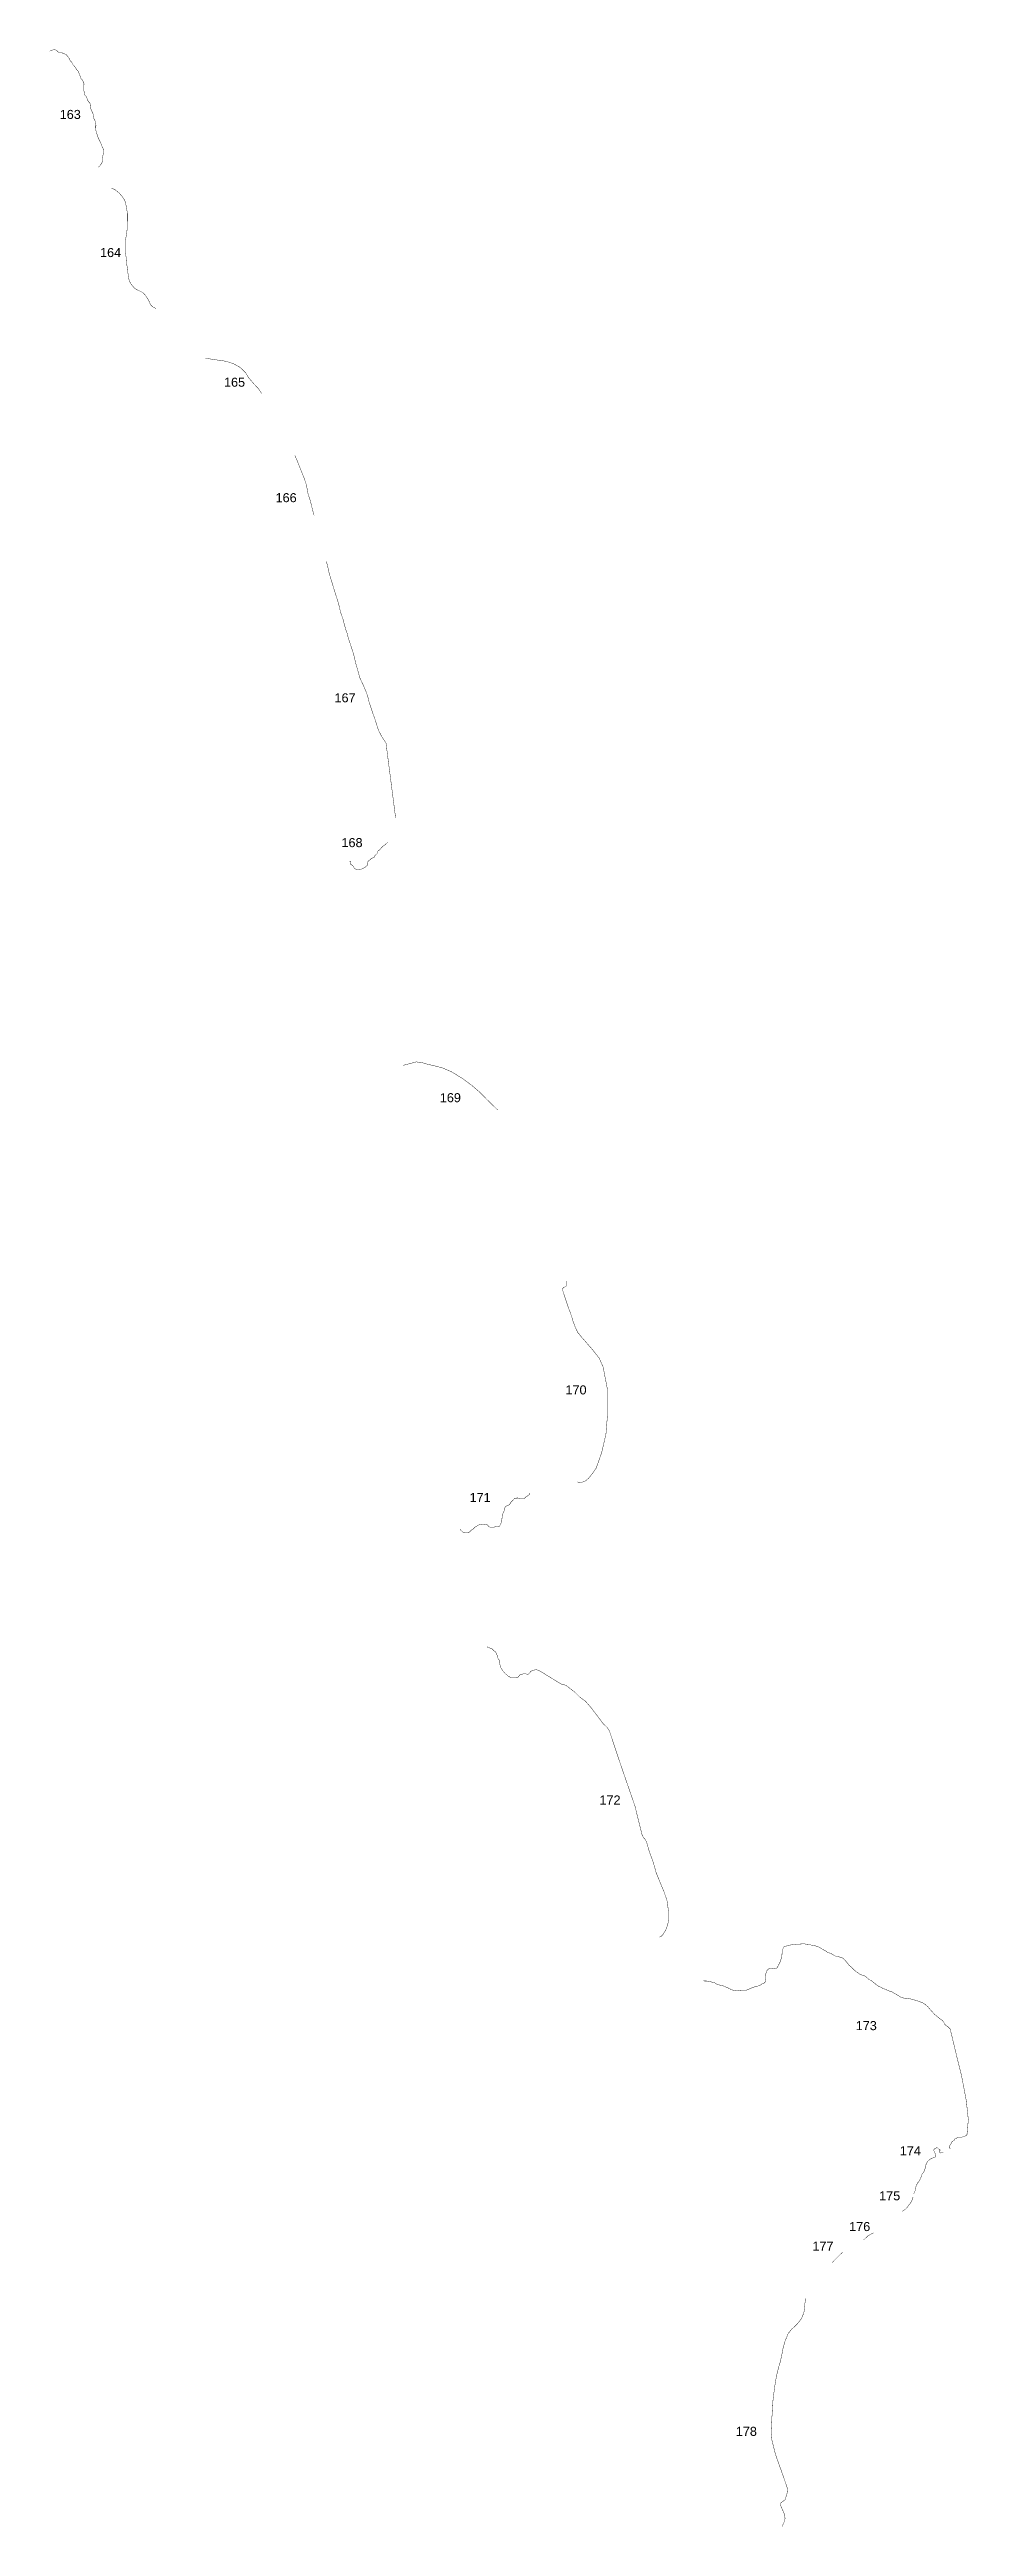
# Model space of a CAD drawing. Header units: metres. Extents: x 254121 to 358116, y 1739230 to 2227325.
# Drawn here: x 285628 to 292738, y 1985959 to 2005117 of the extents above; entities that cross this region are included whole.
import ezdxf

# ---------------------------------------------------------------- set-up
doc = ezdxf.new("R2010")
doc.units = ezdxf.units.M
doc.layers.add('NATURALLY PROTECTED', color=3, linetype='Continuous')
doc.styles.get("Standard").update_dxf_attribs({"font": 'arial.ttf'})

msp = doc.modelspace()

# ---------------------------------------------------------------- texts
at = {"char_height": 70, "attachment_point": 1}
for s, insert in [('163', (285707, 2004650)), ('164', (286019, 2003582)), ('165', (286978, 2002579)), ('166', (287377, 2001686)), ('167', (287833, 2000138)), ('168', (287887, 1999018)), ('169', (288648, 1997045)), ('170', (289620, 1994785)), ('171', (288878, 1993953)), ('172', (289883, 1991613)), ('173', (291866, 1989868)), ('174', (292207, 1988900)), ('175', (292047, 1988552)), ('176', (291815, 1988314)), ('177', (291531, 1988163)), ('178', (290938, 1986730))]:
    msp.add_mtext_dynamic_manual_height_columns(s, width=95.17, gutter_width=1, heights=[0], dxfattribs=dict(at, insert=insert))

# ---------------------------------------------------------------- linework, layer by layer
at = {"layer": 'NATURALLY PROTECTED', "const_width": 3, "flags": 128}
for points in [[(285630, 2005105), (285632, 2005106), (285639, 2005108), (285644, 2005110), (285649, 2005112), (285653, 2005114), (285658, 2005115), (285664, 2005115), (285669, 2005116), (285675, 2005114), (285681, 2005111), (285688, 2005105), (285695, 2005099), (285701, 2005095), (285705, 2005094), (285710, 2005095), (285716, 2005097), (285718, 2005097), (285721, 2005097), (285724, 2005096), (285727, 2005093), (285730, 2005088), (285733, 2005086), (285739, 2005084), (285748, 2005082), (285753, 2005080), (285759, 2005076), (285765, 2005068), (285773, 2005058), (285780, 2005049), (285782, 2005042), (285785, 2005035), (285789, 2005030), (285798, 2005021), (285802, 2005014), (285806, 2005005), (285808, 2005001), (285812, 2004998), (285814, 2004996), (285818, 2004990), (285822, 2004986), (285826, 2004981), (285829, 2004977), (285832, 2004972), (285835, 2004966), (285838, 2004962), (285841, 2004958), (285843, 2004955), (285846, 2004953), (285848, 2004952), (285849, 2004950), (285850, 2004947), (285852, 2004943), (285853, 2004938), (285855, 2004935), (285858, 2004930), (285861, 2004926), (285862, 2004923), (285862, 2004919), (285863, 2004916), (285864, 2004913), (285867, 2004908), (285868, 2004905), (285867, 2004901), (285869, 2004897), (285871, 2004894), (285873, 2004890), (285877, 2004887), (285880, 2004884), (285882, 2004881), (285886, 2004876), (285888, 2004870), (285890, 2004864), (285892, 2004861), (285893, 2004856), (285895, 2004851), (285895, 2004847), (285894, 2004842), (285894, 2004842), (285893, 2004822), (285894, 2004800), (285898, 2004779), (285903, 2004762), (285908, 2004757), (285912, 2004753), (285916, 2004745), (285919, 2004737), (285924, 2004724), (285928, 2004716), (285934, 2004709), (285939, 2004704), (285942, 2004699), (285943, 2004694), (285944, 2004684), (285945, 2004675), (285947, 2004660), (285950, 2004653), (285954, 2004642), (285960, 2004632), (285965, 2004619), (285968, 2004607), (285970, 2004597), (285970, 2004588), (285972, 2004582), (285978, 2004573), (285980, 2004565), (285982, 2004552), (285984, 2004549), (285986, 2004546), (285987, 2004545), (285987, 2004543), (285987, 2004542), (285987, 2004538), (285987, 2004534), (285988, 2004532), (285988, 2004530), (285988, 2004530), (285986, 2004529), (285985, 2004528), (285985, 2004526), (285985, 2004522), (285985, 2004517), (285985, 2004512), (285987, 2004507), (285987, 2004502), (285987, 2004498), (285987, 2004491), (285988, 2004486), (286005, 2004433), (286023, 2004398), (286024, 2004395), (286027, 2004387), (286030, 2004377), (286036, 2004364), (286040, 2004355), (286044, 2004351), (286047, 2004346), (286046, 2004337), (286046, 2004325), (286043, 2004307), (286040, 2004289), (286037, 2004270), (286037, 2004256), (286035, 2004244), (286029, 2004235), (286024, 2004225), (286017, 2004217), (286007, 2004210), (286004, 2004207)], [(286106, 2004043), (286119, 2004040), (286138, 2004031), (286167, 2004007), (286190, 2003980), (286204, 2003961), (286213, 2003943), (286216, 2003927), (286224, 2003898), (286230, 2003850), (286230, 2003794), (286229, 2003734), (286225, 2003695), (286215, 2003637), (286217, 2003580), (286216, 2003551), (286221, 2003505), (286225, 2003453), (286232, 2003426), (286235, 2003387), (286239, 2003351), (286245, 2003331), (286250, 2003319), (286259, 2003303), (286273, 2003286), (286281, 2003276), (286301, 2003261), (286327, 2003249), (286352, 2003236), (286374, 2003211), (286392, 2003182), (286401, 2003164), (286406, 2003152), (286411, 2003143), (286418, 2003135), (286428, 2003126), (286439, 2003121), (286453, 2003112)], [(286836, 2002729), (286931, 2002715), (286968, 2002711), (287017, 2002699), (287055, 2002685), (287097, 2002662), (287116, 2002646), (287146, 2002616), (287169, 2002578), (287206, 2002535), (287247, 2002491), (287269, 2002457)], [(287527, 2001976), (287541, 2001945), (287571, 2001869), (287599, 2001799), (287613, 2001758), (287622, 2001715), (287629, 2001679), (287647, 2001623), (287657, 2001581), (287673, 2001521), (287675, 2001515)], [(287770, 2001157), (287770, 2001155), (287778, 2001131), (287791, 2001069), (287820, 2000973), (287848, 2000883), (287858, 2000852), (287869, 2000813), (287879, 2000768), (287900, 2000707), (287909, 2000671), (287921, 2000629), (287933, 2000595), (287941, 2000560), (287954, 2000524), (287963, 2000496), (287982, 2000436), (287997, 2000371), (288011, 2000323), (288028, 2000260), (288058, 2000196), (288072, 2000162), (288078, 2000149), (288091, 2000111), (288099, 2000076), (288113, 2000033), (288126, 1999993), (288147, 1999935), (288173, 1999852), (288202, 1999797), (288226, 1999762), (288231, 1999756), (288306, 1999173)], [(288246, 1998986), (288226, 1998968), (288204, 1998952), (288201, 1998949), (288199, 1998946), (288192, 1998939), (288189, 1998935), (288186, 1998931), (288183, 1998928), (288181, 1998925), (288178, 1998925), (288176, 1998925), (288173, 1998923), (288170, 1998919), (288167, 1998913), (288166, 1998908), (288164, 1998901), (288161, 1998896), (288157, 1998893), (288154, 1998890), (288149, 1998886), (288145, 1998883), (288144, 1998879), (288143, 1998874), (288141, 1998871), (288139, 1998869), (288135, 1998867), (288133, 1998866), (288128, 1998864), (288124, 1998863), (288119, 1998860), (288114, 1998857), (288110, 1998852), (288106, 1998849), (288102, 1998846), (288099, 1998844), (288096, 1998841), (288093, 1998838), (288091, 1998834), (288089, 1998829), (288088, 1998825), (288089, 1998822), (288091, 1998819), (288091, 1998816), (288090, 1998813), (288089, 1998810), (288087, 1998808), (288083, 1998806), (288079, 1998802), (288076, 1998798), (288073, 1998795), (288069, 1998792), (288064, 1998789), (288059, 1998787), (288052, 1998782), (288049, 1998781), (288043, 1998779), (288041, 1998778), (288033, 1998777), (288031, 1998777), (288027, 1998777), (288022, 1998776), (288020, 1998775), (288015, 1998774), (288012, 1998774), (288006, 1998775), (288001, 1998776), (287998, 1998778), (287992, 1998781), (287987, 1998784), (287984, 1998789), (287981, 1998795), (287978, 1998799), (287976, 1998802), (287975, 1998805), (287972, 1998807), (287969, 1998809), (287964, 1998811), (287960, 1998814), (287957, 1998818), (287955, 1998823), (287955, 1998826), (287955, 1998830), (287955, 1998832), (287956, 1998836), (287955, 1998838), (287953, 1998839), (287951, 1998840), (287949, 1998841)], [(288364, 1997260), (288466, 1997287), (288508, 1997282), (288559, 1997267), (288610, 1997256), (288669, 1997240), (288739, 1997210), (288824, 1997158), (288893, 1997107), (288956, 1997053), (289014, 1996994), (289094, 1996917), (289094, 1996916)], [(289627, 1995592), (289628, 1995578), (289629, 1995565), (289629, 1995556), (289623, 1995550), (289609, 1995544), (289602, 1995538), (289597, 1995530), (289598, 1995521), (289605, 1995500), (289627, 1995433), (289646, 1995377), (289658, 1995346), (289670, 1995311), (289679, 1995280), (289695, 1995237), (289710, 1995205), (289717, 1995192), (289725, 1995183), (289743, 1995160), (289779, 1995119), (289826, 1995065), (289880, 1994997), (289911, 1994929), (289945, 1994753), (289945, 1994554), (289933, 1994407), (289901, 1994268), (289858, 1994145), (289820, 1994092), (289801, 1994069), (289787, 1994056), (289774, 1994046), (289762, 1994041), (289749, 1994036), (289734, 1994036), (289724, 1994035), (289717, 1994037), (289714, 1994039)], [(289343, 1993952), (289343, 1993951), (289342, 1993946), (289341, 1993943), (289340, 1993940), (289337, 1993937), (289333, 1993935), (289330, 1993933), (289327, 1993930), (289323, 1993928), (289319, 1993925), (289315, 1993923), (289312, 1993921), (289309, 1993918), (289306, 1993914), (289303, 1993911), (289298, 1993909), (289294, 1993909), (289290, 1993910), (289287, 1993911), (289283, 1993913), (289281, 1993913), (289279, 1993913), (289276, 1993913), (289264, 1993911), (289258, 1993913), (289252, 1993914), (289248, 1993914), (289244, 1993914), (289241, 1993911), (289238, 1993911), (289234, 1993912), (289231, 1993913), (289229, 1993912), (289224, 1993908), (289218, 1993902), (289207, 1993890), (289197, 1993881), (289195, 1993877), (289193, 1993873), (289190, 1993868), (289186, 1993864), (289183, 1993861), (289179, 1993859), (289174, 1993856), (289170, 1993855), (289165, 1993853), (289161, 1993851), (289158, 1993848), (289155, 1993845), (289151, 1993838), (289147, 1993828), (289145, 1993815), (289144, 1993809), (289137, 1993796), (289135, 1993791), (289132, 1993782), (289130, 1993775), (289130, 1993768), (289129, 1993757), (289128, 1993749), (289125, 1993735), (289123, 1993726), (289120, 1993716), (289113, 1993701), (289111, 1993695), (289108, 1993692), (289106, 1993691), (289104, 1993691), (289100, 1993693), (289095, 1993695), (289091, 1993697), (289086, 1993697), (289079, 1993695), (289072, 1993690), (289068, 1993688), (289061, 1993688), (289054, 1993689), (289046, 1993688), (289038, 1993688), (289033, 1993690), (289028, 1993692), (289025, 1993695), (289022, 1993699), (289020, 1993702), (289018, 1993705), (289011, 1993707), (289000, 1993709), (288990, 1993711), (288984, 1993712), (288976, 1993711), (288968, 1993710), (288958, 1993708), (288945, 1993704), (288939, 1993699), (288923, 1993690), (288912, 1993681), (288904, 1993673), (288895, 1993668), (288887, 1993661), (288881, 1993655), (288877, 1993651), (288871, 1993647), (288866, 1993645), (288860, 1993644), (288855, 1993644), (288850, 1993644), (288846, 1993644), (288842, 1993645), (288834, 1993646), (288829, 1993648), (288824, 1993652), (288816, 1993660), (288811, 1993664), (288807, 1993670), (288804, 1993674)], [(289016, 1992765), (289018, 1992761), (289021, 1992758), (289025, 1992757), (289030, 1992756), (289035, 1992754), (289041, 1992751), (289047, 1992749), (289053, 1992746), (289058, 1992742), (289061, 1992738), (289069, 1992731), (289075, 1992727), (289079, 1992722), (289082, 1992718), (289085, 1992711), (289089, 1992704), (289091, 1992697), (289095, 1992688), (289097, 1992676), (289101, 1992668), (289105, 1992663), (289110, 1992655), (289111, 1992645), (289114, 1992620), (289115, 1992614), (289118, 1992607), (289119, 1992603), (289126, 1992592), (289134, 1992579), (289144, 1992568), (289150, 1992560), (289160, 1992550), (289167, 1992546), (289170, 1992543), (289173, 1992539), (289178, 1992535), (289185, 1992532), (289192, 1992528), (289202, 1992524), (289209, 1992522), (289218, 1992522), (289227, 1992523), (289234, 1992523), (289244, 1992525), (289250, 1992527), (289255, 1992530), (289261, 1992538), (289264, 1992542), (289267, 1992545), (289271, 1992547), (289279, 1992550), (289289, 1992552), (289295, 1992554), (289301, 1992555), (289307, 1992555), (289316, 1992553), (289323, 1992551), (289330, 1992550), (289333, 1992551), (289335, 1992553), (289343, 1992560), (289347, 1992567), (289349, 1992571), (289354, 1992574), (289358, 1992577), (289366, 1992580), (289374, 1992583), (289385, 1992584), (289396, 1992586), (289422, 1992576), (289446, 1992561), (289551, 1992497), (289585, 1992476), (289607, 1992470), (289624, 1992465), (289641, 1992452), (289696, 1992409), (289731, 1992374), (289775, 1992342), (289816, 1992295), (289874, 1992219), (289909, 1992172), (289922, 1992159), (289940, 1992142), (289954, 1992124), (289963, 1992104), (290017, 1991940), (290062, 1991808), (290089, 1991730), (290121, 1991637), (290143, 1991574), (290158, 1991530), (290175, 1991460), (290203, 1991347), (290212, 1991312), (290223, 1991288), (290233, 1991277), (290241, 1991266), (290251, 1991241), (290271, 1991172), (290294, 1991112), (290307, 1991069), (290321, 1991018), (290337, 1990978), (290360, 1990922), (290382, 1990870), (290399, 1990820), (290407, 1990795), (290418, 1990710), (290418, 1990662), (290412, 1990615), (290395, 1990570), (290374, 1990537), (290358, 1990521), (290349, 1990518)], [(290686, 1990181), (290691, 1990179), (290698, 1990178), (290705, 1990178), (290711, 1990178), (290718, 1990177), (290729, 1990175), (290738, 1990175), (290744, 1990173), (290747, 1990172), (290752, 1990169), (290757, 1990168), (290761, 1990167), (290766, 1990167), (290774, 1990165), (290781, 1990160), (290786, 1990157), (290790, 1990153), (290794, 1990153), (290802, 1990150), (290810, 1990148), (290818, 1990145), (290829, 1990143), (290840, 1990141), (290853, 1990135), (290861, 1990132), (290869, 1990127), (290876, 1990125), (290883, 1990122), (290889, 1990118), (290895, 1990116), (290904, 1990112), (290913, 1990108), (290925, 1990105), (290935, 1990103), (290949, 1990103), (290958, 1990103), (290968, 1990105), (290976, 1990106), (290985, 1990107), (290996, 1990108), (291007, 1990108), (291016, 1990107), (291025, 1990109), (291031, 1990111), (291039, 1990114), (291050, 1990121), (291062, 1990125), (291072, 1990128), (291081, 1990132), (291081, 1990132), (291097, 1990136), (291122, 1990143), (291132, 1990149), (291141, 1990156), (291151, 1990159), (291162, 1990165), (291167, 1990175), (291170, 1990183), (291167, 1990191), (291165, 1990197), (291165, 1990209), (291168, 1990228), (291174, 1990246), (291177, 1990256), (291186, 1990267), (291196, 1990274), (291207, 1990278), (291218, 1990278), (291229, 1990275), (291241, 1990272), (291250, 1990272), (291255, 1990277), (291259, 1990284), (291265, 1990293), (291283, 1990330), (291288, 1990348), (291294, 1990367), (291296, 1990393), (291297, 1990397), (291296, 1990406), (291296, 1990412), (291298, 1990418), (291301, 1990424), (291306, 1990434), (291310, 1990441), (291326, 1990447), (291332, 1990450), (291341, 1990453), (291351, 1990455), (291365, 1990457), (291384, 1990460), (291400, 1990462), (291416, 1990463), (291436, 1990464), (291453, 1990465), (291470, 1990465), (291492, 1990462), (291510, 1990460), (291524, 1990455), (291541, 1990452), (291556, 1990449), (291565, 1990446), (291575, 1990443), (291583, 1990439), (291597, 1990431), (291604, 1990426), (291631, 1990412), (291642, 1990403), (291677, 1990389), (291706, 1990372), (291722, 1990368), (291737, 1990365), (291764, 1990356), (291780, 1990344), (291789, 1990331), (291799, 1990320), (291815, 1990299), (291827, 1990290), (291835, 1990281), (291846, 1990272), (291854, 1990262), (291863, 1990256), (291873, 1990248), (291881, 1990243), (291898, 1990230), (291915, 1990224), (291925, 1990223), (291947, 1990209), (291967, 1990191), (291989, 1990179), (292020, 1990154), (292040, 1990139), (292058, 1990131), (292074, 1990122), (292111, 1990107), (292124, 1990101), (292140, 1990097), (292151, 1990091), (292165, 1990083), (292186, 1990071), (292215, 1990053), (292238, 1990046), (292289, 1990040), (292340, 1990026), (292386, 1990008), (292399, 1990000), (292405, 1989996), (292423, 1989980), (292452, 1989946), (292477, 1989919), (292505, 1989896), (292538, 1989871), (292547, 1989860), (292551, 1989852), (292554, 1989845), (292559, 1989839), (292567, 1989832), (292578, 1989825), (292587, 1989817), (292597, 1989806), (292648, 1989593), (292685, 1989444), (292721, 1989254), (292737, 1989107), (292728, 1989000), (292727, 1988996), (292727, 1988992), (292726, 1988989), (292724, 1988986), (292723, 1988983), (292720, 1988981), (292714, 1988980), (292709, 1988978), (292704, 1988976), (292698, 1988974), (292694, 1988973), (292690, 1988971), (292686, 1988971), (292681, 1988970), (292676, 1988970), (292671, 1988971), (292668, 1988971), (292664, 1988971), (292661, 1988971), (292657, 1988969), (292653, 1988967), (292648, 1988965), (292646, 1988963), (292644, 1988962), (292643, 1988960), (292642, 1988958), (292640, 1988958), (292637, 1988957), (292636, 1988957), (292633, 1988956), (292632, 1988954), (292631, 1988952), (292630, 1988950), (292628, 1988947), (292626, 1988945), (292623, 1988943), (292619, 1988941), (292615, 1988939), (292611, 1988934), (292602, 1988918), (292594, 1988906), (292590, 1988901), (292589, 1988895), (292591, 1988890), (292595, 1988884), (292596, 1988879), (292596, 1988878)], [(292544, 1988850), (292520, 1988848), (292518, 1988848), (292517, 1988850), (292516, 1988854), (292515, 1988858), (292514, 1988862), (292515, 1988864), (292516, 1988865), (292518, 1988867), (292518, 1988870), (292518, 1988873), (292517, 1988876), (292516, 1988877), (292513, 1988878), (292511, 1988878), (292509, 1988878), (292506, 1988880), (292503, 1988883), (292499, 1988888), (292494, 1988889), (292478, 1988881), (292473, 1988877), (292470, 1988872), (292471, 1988864), (292476, 1988859), (292478, 1988856), (292479, 1988848), (292480, 1988839), (292481, 1988833), (292483, 1988829), (292484, 1988825), (292483, 1988820), (292478, 1988815), (292472, 1988812), (292464, 1988810), (292455, 1988807), (292443, 1988801), (292434, 1988794), (292426, 1988787), (292418, 1988776), (292413, 1988768), (292410, 1988760), (292409, 1988754), (292407, 1988743), (292405, 1988735), (292402, 1988726), (292400, 1988719), (292396, 1988708), (292387, 1988694), (292381, 1988687), (292377, 1988680), (292375, 1988675), (292372, 1988664), (292368, 1988651), (292360, 1988637), (292353, 1988626), (292346, 1988618), (292338, 1988603), (292328, 1988578), (292327, 1988570), (292326, 1988558), (292321, 1988544), (292316, 1988536), (292315, 1988534)], [(292309, 1988507), (292307, 1988500), (292305, 1988488), (292298, 1988476), (292291, 1988463), (292277, 1988445), (292266, 1988430), (292257, 1988419), (292248, 1988411), (292237, 1988403), (292226, 1988397)], [(292003, 1988230), (292001, 1988229), (291980, 1988218), (291961, 1988207), (291945, 1988192), (291932, 1988180), (291927, 1988176)], [(291765, 1988078), (291758, 1988074), (291750, 1988067), (291720, 1988037), (291696, 1988013), (291684, 1987999)], [(291481, 1987724), (291477, 1987709), (291475, 1987701), (291474, 1987692), (291473, 1987686), (291472, 1987669), (291471, 1987660), (291470, 1987652), (291468, 1987639), (291467, 1987624), (291461, 1987603), (291448, 1987571), (291429, 1987544), (291415, 1987528), (291391, 1987504), (291378, 1987492), (291371, 1987486), (291357, 1987468), (291344, 1987453), (291332, 1987423), (291320, 1987396), (291304, 1987339), (291292, 1987276), (291281, 1987229), (291270, 1987193), (291253, 1987124), (291239, 1987041), (291226, 1986938), (291218, 1986813), (291211, 1986684), (291218, 1986625), (291245, 1986516), (291310, 1986334), (291335, 1986260), (291338, 1986242), (291336, 1986221), (291330, 1986200), (291321, 1986170), (291316, 1986163), (291305, 1986155), (291289, 1986144), (291285, 1986138), (291284, 1986131), (291286, 1986119), (291302, 1986082), (291313, 1986057), (291317, 1986039), (291319, 1986021), (291317, 1986003), (291309, 1985987), (291305, 1985980), (291302, 1985971), (291299, 1985965), (291298, 1985961)]]:
    msp.add_lwpolyline(points, dxfattribs=at)

msp.set_redraw_order([(e.dxf.handle, doc.entitydb.next_handle()) for e in msp.query("TEXT MTEXT ATTDEF DIMENSION ARC_DIMENSION")])  # texts and dimensions are drawn at this point

doc.saveas('drawing.dxf')
